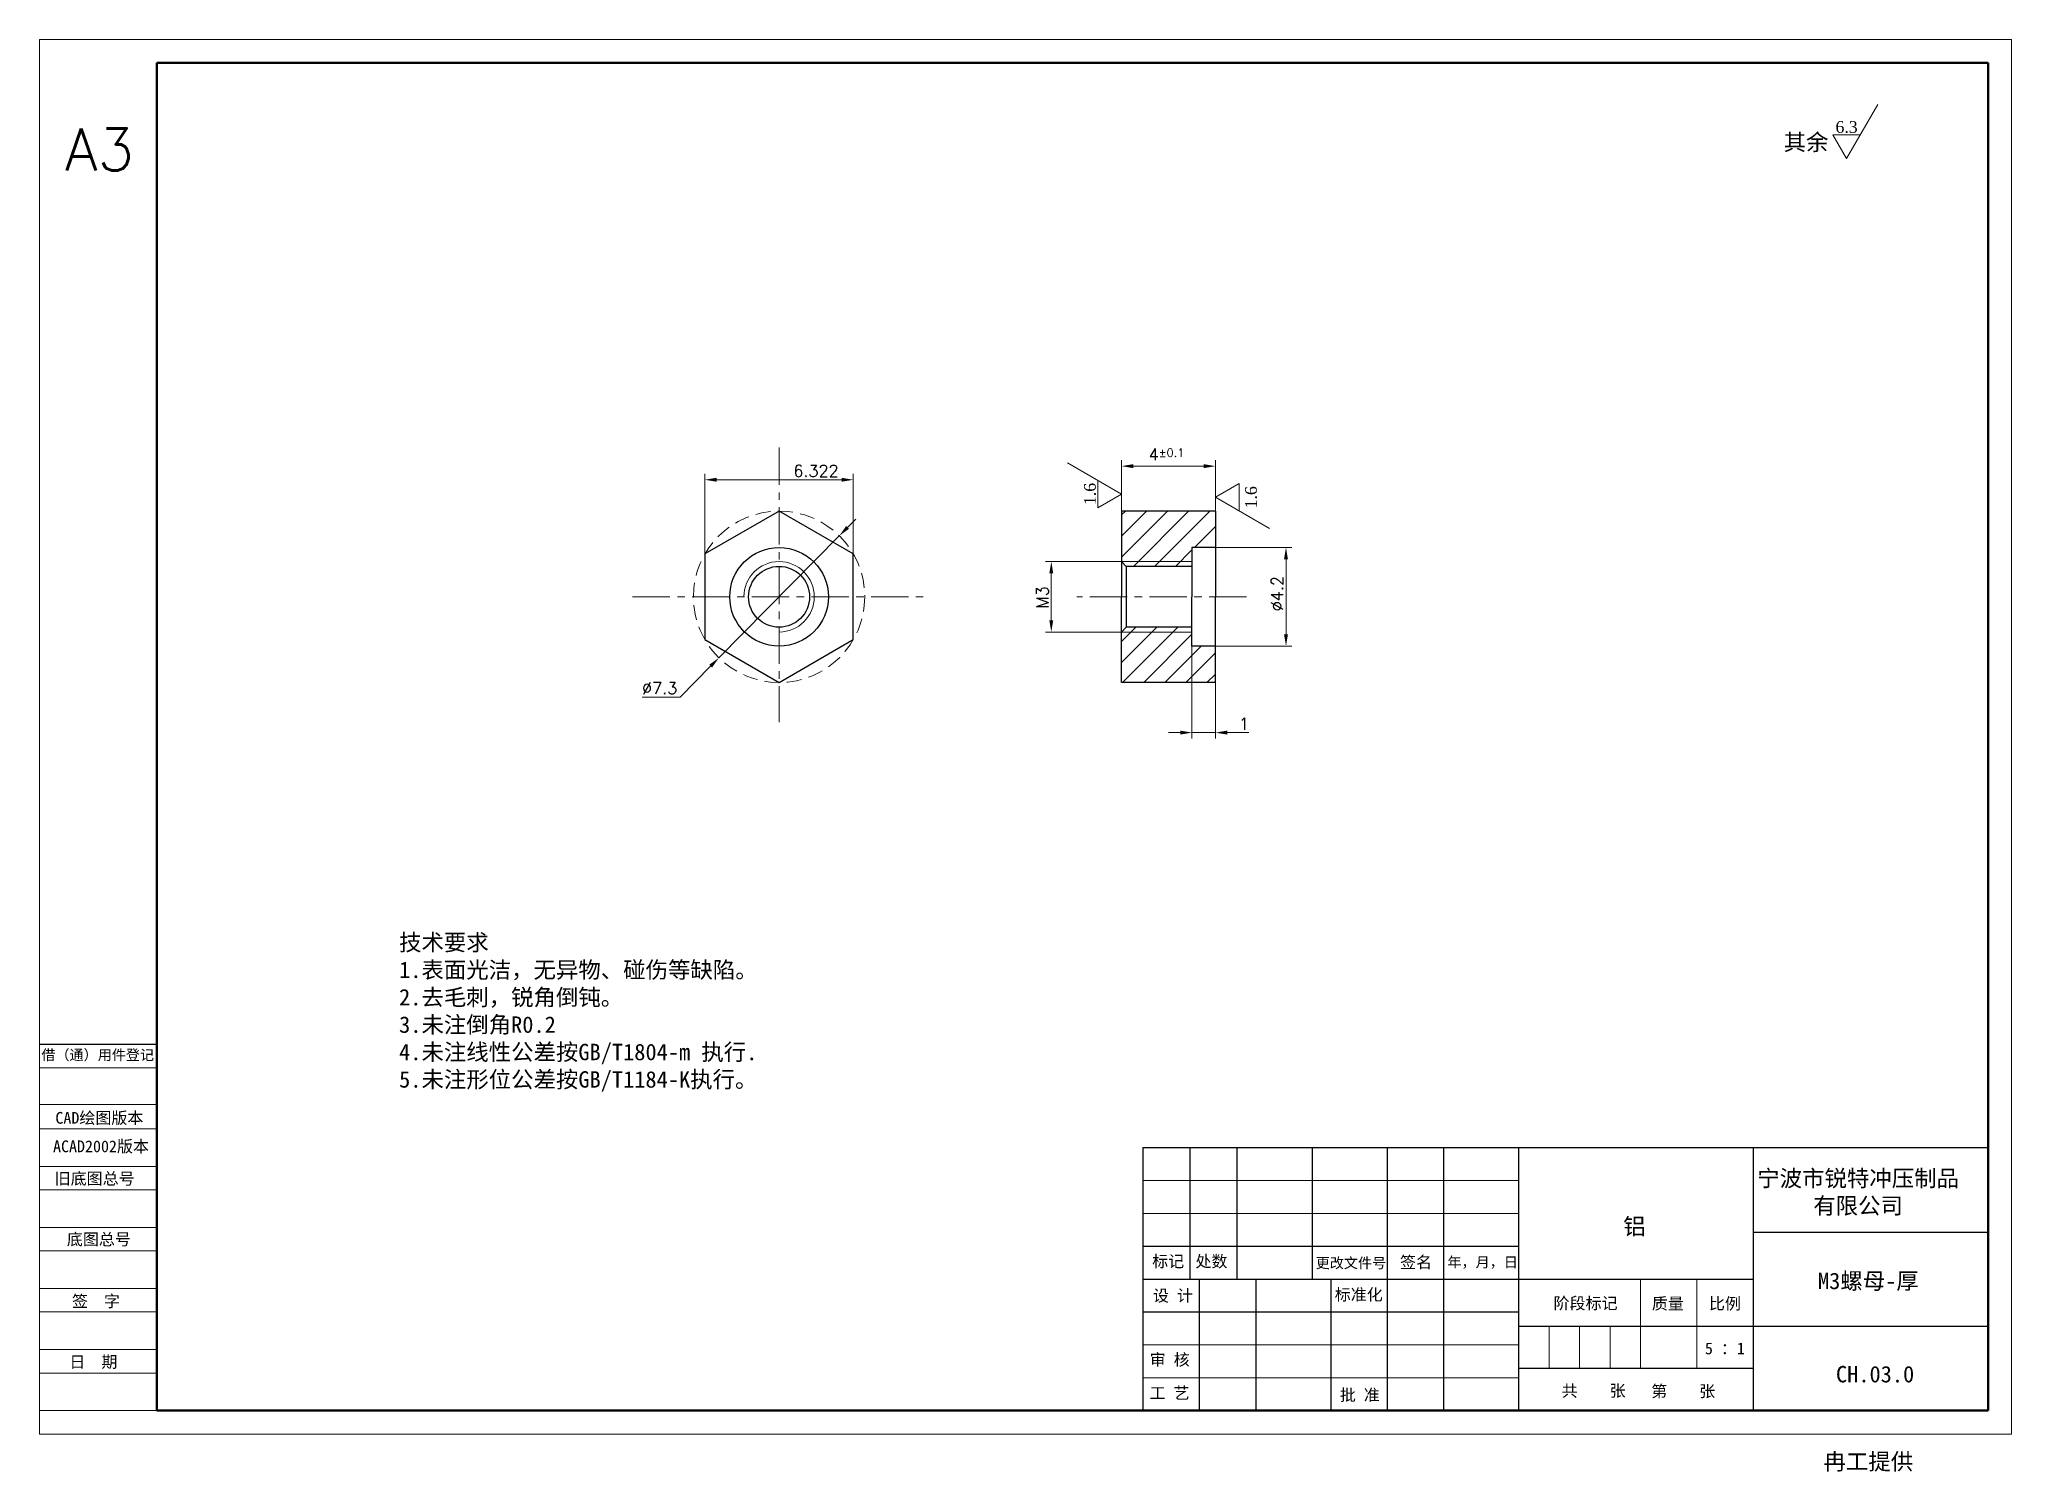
# Model space of a CAD drawing. Header units: millimetres. Extents: x 2881 to 4175, y 614 to 1733.
# Drawn here: x 3340.9 to 3424.9, y 1312.3 to 1373.3 of the extents above; entities that cross this region are included whole.
import ezdxf

# ---------------------------------------------------------------- set-up
doc = ezdxf.new("R2010")
doc.units = ezdxf.units.MM
doc.linetypes.add('CENTER', pattern=[50.8, 31.75, -6.35, 6.35, -6.35])
doc.linetypes.add('HIDDEN', pattern=[9.525, 6.35, -3.175])
for name, color, linetype, lineweight in [('中心线', 1, 'CENTER', 9), ('填充', 3, 'Continuous', 9), ('实线', 7, 'Continuous', 25), ('尺寸标注', 2, 'Continuous', 9), ('引导线', 6, 'Continuous', 9), ('文本', 3, 'Continuous', 15), ('粗实线', 9, 'Continuous', 50), ('虚线', 4, 'HIDDEN', 13)]:
    doc.layers.add(name, color=color, linetype=linetype, lineweight=lineweight)
doc.styles.add('st', font='txt.shx')
doc.styles.get("Standard").update_dxf_attribs({"font": 'simfang.ttf'})
doc.dimstyles.new('st0.2', dxfattribs={"dimscale": 0.2, "dimtxt": 2.5, "dimasz": 2.5, "dimexe": 1.25, "dimexo": 0, "dimtad": 1, "dimtoh": 1, "dimdec": 3, "dimdsep": 46, "dimtxsty": 'st', "dimcen": 0, "dimclrd": 256, "dimclre": 256, "dimclrt": 256, "dimadec": 4, "dimazin": 2, "dimtfac": 1, "dimtdec": 3, "dimtmove": 0, "dimatfit": 1, "dimfxl": 1, "dimlwd": -1, "dimlwe": -1, "dimarcsym": 0})

msp = doc.modelspace()

# ---------------------------------------------------------------- texts
at = {"layer": '实线', "ltscale": 0.2, "insert": (3342.0115, 1369.4793), "char_height": 1.8, "width": 5, "attachment_point": 1, "style": 'st'}
msp.add_mtext('A3', dxfattribs=at)
at = {"layer": '实线', "char_height": 0.7, "attachment_point": 5}
for s, insert, width in [('宁波市锐特冲压制品\\P有限公司', (3418.3876, 1324.1397), 12.63596), ('铝', (3408.8617, 1322.6766), 7.8742), ('M3螺母-厚', (3418.8232, 1320.3526), 12.63596), ('CH.03.0', (3419.1108, 1316.4131), 9.2005), ('冉工提供', (3418.8232, 1312.6591), 12.63596)]:
    msp.add_mtext(s, dxfattribs=dict(at, insert=insert, width=width))
at = {"layer": '文本'}
for s, insert, char_height, width, attachment_point in [('其余', (3416.1694, 1368.466), 0.7, 12.63596, 8), ('{\\fTimes New Roman|b0|i0|c0|p18;6.3}', (3417.4254, 1369.7899), 0.5, 2.92, 1), ('技术要求\\P1.表面光洁，无异物、碰伤等缺陷。\\P2.去毛刺，锐角倒钝。\\P3.未注倒角R0.2\\P4.未注线性公差按GB/T1804-m 执行.\\P5.未注形位公差按GB/T1184-K执行。', (3356.242, 1331.8057), 0.7, 17.90296, 4)]:
    msp.add_mtext(s, dxfattribs=dict(at, insert=insert, char_height=char_height, width=width, attachment_point=attachment_point))
at = {"layer": '文本', "char_height": 0.5, "width": 2.92, "attachment_point": 1, "rotation": 90}
for insert in [(3385.4181, 1353.4354), (3392.2778, 1353.2971)]:
    msp.add_mtext('{\\fTimes New Roman|b0|i0|c0|p18;1.6}', dxfattribs=dict(at, insert=insert))
at = {"layer": '文本', "ltscale": 0.2, "attachment_point": 5}
for s, insert, char_height, width in [('借（通）用件登记', (3343.4057, 1329.9893), 0.44, 10.22572), ('CAD绘图版本', (3343.4767, 1327.3071), 0.5, 15.159404), ('ACAD2002版本', (3343.5453, 1326.0929), 0.5, 11.701904), ('旧底图总号', (3343.2747, 1324.7201), 0.5, 13.237686), ('底图总号', (3343.4534, 1322.1337), 0.5, 2.90232), ('标记', (3389.0001, 1321.1999), 0.5, 2.90232), ('处数', (3390.844, 1321.1955), 0.5, 2.90232), ('更改文件号', (3396.7835, 1321.1293), 0.44, 6.437633), ('签名', (3399.5564, 1321.1612), 0.5, 2.90232), ('年，月，日', (3402.3949, 1321.1569), 0.44, 2.90232), ('签  字', (3343.3313, 1319.5015), 0.5, 2.90232), ('设 计', (3389.2046, 1319.7361), 0.5, 2.90232), ('标准化', (3397.1174, 1319.7816), 0.5, 2.90232), ('阶段标记', (3406.7786, 1319.4107), 0.5, 2.90232), ('质量', (3410.2812, 1319.399), 0.5, 2.90232), ('比例', (3412.7154, 1319.399), 0.5, 2.90232), ('日  期', (3343.2196, 1316.914), 0.5, 2.90232), ('审 核', (3389.0679, 1317.0081), 0.5, 2.90232), ('5 ：1', (3412.7126, 1317.5119), 0.5, 2.90232), ('工 艺', (3389.06, 1315.5985), 0.5, 2.90232), ('批 准', (3397.1629, 1315.5052), 0.5, 2.90232), ('共    张', (3407.1246, 1315.6842), 0.5, 2.90232), ('第    张', (3410.9379, 1315.6662), 0.5, 2.90232)]:
    msp.add_mtext(s, dxfattribs=dict(at, insert=insert, char_height=char_height, width=width))

# ---------------------------------------------------------------- blocks, each defined once
blk = doc.blocks.new('*D24')
at = {"layer": 'Defpoints', "color": 0, "ltscale": 0.2, "transparency": 16777216}
for p in [(3391.015, 1351.629), (3391.015, 1347.429), (3394.019, 1347.429)]:
    blk.add_point(p, dxfattribs=at)
at = {"layer": '尺寸标注', "ltscale": 0.2, "transparency": 16777216}
for p, q in [((3391.015, 1351.629), (3394.269, 1351.629)), ((3394.019, 1351.129), (3394.019, 1347.929)), ((3391.015, 1347.429), (3394.269, 1347.429))]:
    blk.add_line(p, q, dxfattribs=at)
for points in [[(3393.935, 1351.129), (3394.102, 1351.129), (3394.019, 1351.629)], [(3393.935, 1347.929), (3394.102, 1347.929), (3394.019, 1347.429)]]:
    blk.add_solid(points, dxfattribs=at)
at = {"layer": '尺寸标注', "ltscale": 0.2, "transparency": 16777216, "insert": (3393.644, 1349.664), "char_height": 0.5, "attachment_point": 5, "rotation": 90, "style": 'st'}
blk.add_mtext('%%c4.2', dxfattribs=at)
blk = doc.blocks.new('*D25')
at = {"layer": 'Defpoints', "color": 0, "ltscale": 0.2, "transparency": 16777216}
for p in [(3387.015, 1355.094), (3387.015, 1353.179), (3391.015, 1353.179)]:
    blk.add_point(p, dxfattribs=at)
at = {"layer": '尺寸标注', "ltscale": 0.2, "transparency": 16777216}
for p, q in [((3387.015, 1353.179), (3387.015, 1355.344)), ((3390.515, 1355.094), (3387.515, 1355.094)), ((3391.015, 1353.179), (3391.015, 1355.344))]:
    blk.add_line(p, q, dxfattribs=at)
for points in [[(3387.515, 1355.178), (3387.515, 1355.011), (3387.015, 1355.094)], [(3390.515, 1355.178), (3390.515, 1355.011), (3391.015, 1355.094)]]:
    blk.add_solid(points, dxfattribs=at)
at = {"layer": '尺寸标注', "ltscale": 0.2, "transparency": 16777216, "insert": (3388.931, 1355.594), "char_height": 0.5, "attachment_point": 5, "style": 'st'}
blk.add_mtext('4{}{\\A0;{\\H1.5x;}{\\A2;\\H0.71x;\\C3;%%p0.1}}', dxfattribs=at)
blk = doc.blocks.new('*D26')
at = {"layer": 'Defpoints', "color": 0, "ltscale": 0.2, "transparency": 16777216}
for p in [(3387.015, 1351.029), (3384.022, 1348.029), (3387.015, 1348.029)]:
    blk.add_point(p, dxfattribs=at)
at = {"layer": '尺寸标注', "ltscale": 0.2, "transparency": 16777216}
for p, q in [((3387.015, 1351.029), (3383.772, 1351.029)), ((3384.022, 1350.529), (3384.022, 1348.529)), ((3387.015, 1348.029), (3383.772, 1348.029))]:
    blk.add_line(p, q, dxfattribs=at)
for points in [[(3383.938, 1350.529), (3384.105, 1350.529), (3384.022, 1351.029)], [(3383.938, 1348.529), (3384.105, 1348.529), (3384.022, 1348.029)]]:
    blk.add_solid(points, dxfattribs=at)
at = {"layer": '尺寸标注', "ltscale": 0.2, "transparency": 16777216, "insert": (3383.647, 1349.507), "char_height": 0.5, "attachment_point": 5, "rotation": 90, "style": 'st'}
blk.add_mtext('M3', dxfattribs=at)
blk = doc.blocks.new('*D27')
at = {"layer": 'Defpoints', "color": 0, "ltscale": 0.2, "transparency": 16777216}
for p in [(3390.015, 1347.429), (3391.015, 1345.879), (3391.015, 1343.744)]:
    blk.add_point(p, dxfattribs=at)
at = {"layer": '尺寸标注', "ltscale": 0.2, "transparency": 16777216}
for p, q in [((3390.015, 1347.429), (3390.015, 1343.494)), ((3391.015, 1345.879), (3391.015, 1343.494)), ((3389.515, 1343.744), (3389.015, 1343.744)), ((3390.015, 1343.744), (3391.015, 1343.744)), ((3391.515, 1343.744), (3392.432, 1343.744))]:
    blk.add_line(p, q, dxfattribs=at)
for points in [[(3389.515, 1343.828), (3389.515, 1343.661), (3390.015, 1343.744)], [(3391.515, 1343.828), (3391.515, 1343.661), (3391.015, 1343.744)]]:
    blk.add_solid(points, dxfattribs=at)
at = {"layer": '尺寸标注', "ltscale": 0.2, "transparency": 16777216, "insert": (3392.223, 1344.119), "char_height": 0.5, "attachment_point": 5, "style": 'st'}
blk.add_mtext('1', dxfattribs=at)
blk = doc.blocks.new('*D28')
at = {"layer": 'Defpoints', "color": 0, "ltscale": 0.2, "transparency": 16777216}
for p in [(3375.588, 1354.514), (3369.266, 1351.354), (3375.588, 1351.354)]:
    blk.add_point(p, dxfattribs=at)
at = {"layer": '尺寸标注', "ltscale": 0.2, "transparency": 16777216}
for p, q in [((3369.266, 1351.354), (3369.266, 1354.764)), ((3369.766, 1354.514), (3375.088, 1354.514)), ((3375.588, 1351.354), (3375.588, 1354.764))]:
    blk.add_line(p, q, dxfattribs=at)
for points in [[(3369.766, 1354.597), (3369.766, 1354.43), (3369.266, 1354.514)], [(3375.088, 1354.597), (3375.088, 1354.43), (3375.588, 1354.514)]]:
    blk.add_solid(points, dxfattribs=at)
at = {"layer": '尺寸标注', "ltscale": 0.2, "transparency": 16777216, "insert": (3374, 1354.889), "char_height": 0.5, "attachment_point": 5, "style": 'st'}
blk.add_mtext('6.322', dxfattribs=at)
blk = doc.blocks.new('*D29')
at = {"layer": 'Defpoints', "color": 0, "ltscale": 0.2, "transparency": 16777216}
for p in [(3374.991, 1352.127), (3369.863, 1346.931)]:
    blk.add_point(p, dxfattribs=at)
at = {"layer": '尺寸标注', "ltscale": 0.2, "transparency": 16777216}
for p, q in [((3375.342, 1352.482), (3375.694, 1352.838)), ((3374.991, 1352.127), (3369.863, 1346.931)), ((3369.512, 1346.575), (3368.216, 1345.261)), ((3368.216, 1345.261), (3366.591, 1345.261))]:
    blk.add_line(p, q, dxfattribs=at)
for points in [[(3375.283, 1352.541), (3375.402, 1352.424), (3374.991, 1352.127)], [(3369.453, 1346.633), (3369.572, 1346.516), (3369.863, 1346.931)]]:
    blk.add_solid(points, dxfattribs=at)
at = {"layer": '尺寸标注', "ltscale": 0.2, "transparency": 16777216, "insert": (3367.341, 1345.636), "char_height": 0.5, "attachment_point": 5, "style": 'st'}
blk.add_mtext('∅7.3', dxfattribs=at)

# ---------------------------------------------------------------- dimensions: what is measured, and where the dimension line sits
at = {"layer": '尺寸标注', "ltscale": 0.2}
dim = msp.add_linear_dim(base=(3387.015, 1355.0944), p1=(3391.015, 1353.1786), p2=(3387.015, 1353.1786), text='<>{}{\\A0;{\\H1.5x;}{\\A2;\\H0.71x;\\C3;%%p0.1}}', dimstyle='st0.2', override={"dimtp": 0.1, "dimtm": 0.1, "dimtdec": 3, "dimtzin": 8}, dxfattribs=at)
dim.commit()
dim.dimension.update_dxf_attribs({"geometry": '*D25', "text_midpoint": (3388.9308, 1355.0944), "dimtype": 160})
for base, p1, p2, picture, middle in [((3375.5883, 1354.5137), (3369.2663, 1351.3536), (3375.5883, 1351.3536), '*D28', (3374.0004, 1354.5137)), ((3391.015, 1343.7445), (3390.015, 1347.4286), (3391.015, 1345.8786), '*D27', (3392.2234, 1343.7445))]:
    dim = msp.add_linear_dim(base=base, p1=p1, p2=p2, dimstyle='st0.2', dxfattribs=at)
    dim.commit()
    dim.dimension.update_dxf_attribs({"geometry": picture, "text_midpoint": middle, "dimtype": 160})
dim = msp.add_diameter_dim_2p(p1=(3374.9912, 1352.1265), p2=(3369.8635, 1346.9307), dimstyle='st0.2', dxfattribs=at)
dim.commit()
dim.dimension.update_dxf_attribs({"geometry": '*D29', "text_midpoint": (3367.341, 1345.2614), "dimtype": 163})
for base, p1, p2, text, picture, middle in [((3394.0186, 1347.4286), (3391.015, 1351.6286), (3391.015, 1347.4286), '%%c<>', '*D24', (3394.0186, 1349.6644)), ((3384.0218, 1348.0286), (3387.015, 1351.0286), (3387.015, 1348.0286), 'M<>', '*D26', (3384.0218, 1349.5069))]:
    dim = msp.add_linear_dim(base=base, p1=p1, p2=p2, angle=90, text=text, dimstyle='st0.2', dxfattribs=at)
    dim.commit()
    dim.dimension.update_dxf_attribs({"geometry": picture, "text_midpoint": middle, "dimtype": 160})

# ---------------------------------------------------------------- hatches: boundary and pattern name
at = {"layer": '填充', "ltscale": 0.2}
h = msp.add_hatch(dxfattribs=at)
h.set_pattern_fill('LINE', color=256, scale=0.2, angle=45)
h.set_pattern_definition([(45, (10.7468, 0), (-0.44901281, 0.44901281), [])])
h.paths.add_polyline_path([(3391.015, 1353.1786), (3387.015, 1353.1786), (3387.015, 1350.8266), (3390.015, 1350.8266), (3390.015, 1351.6286), (3391.015, 1351.6286)])
h.paths.add_polyline_path([(3391.015, 1347.4286), (3390.015, 1347.4286), (3390.015, 1348.2306), (3387.015, 1348.2306), (3387.015, 1345.8786), (3391.015, 1345.8786)])

# ---------------------------------------------------------------- linework, layer by layer
at = {"layer": '中心线', "ltscale": 0.05}
for p, q in [((3372.4273, 1355.882), (3372.4273, 1344.1829)), ((3366.19, 1349.5286), (3378.56, 1349.5286)), ((3392.3344, 1349.5286), (3385.1032, 1349.5286))]:
    msp.add_line(p, q, dxfattribs=at)
at = {"layer": '填充', "ltscale": 0.2}
for p, q in [((3390.015, 1351.0286), (3387.015, 1351.0286)), ((3390.015, 1348.0286), (3387.015, 1348.0286))]:
    msp.add_line(p, q, dxfattribs=at)
msp.add_arc((3372.4273, 1349.5286), 1.5, 270, 180, dxfattribs=at)
at = {"layer": '实线', "ltscale": 0.2}
for p, q in [((3391.015, 1353.1786), (3387.015, 1353.1786)), ((3387.015, 1353.1786), (3387.015, 1349.5286)), ((3391.015, 1353.1786), (3391.015, 1349.5286)), ((3391.015, 1351.6286), (3390.015, 1351.6286)), ((3390.015, 1351.6286), (3390.015, 1349.5286)), ((3387.015, 1351.0286), (3387.217, 1350.8266)), ((3390.015, 1350.8266), (3387.217, 1350.8266)), ((3387.217, 1350.8266), (3387.217, 1348.2306)), ((3387.015, 1345.8786), (3387.015, 1349.5286)), ((3390.015, 1347.4286), (3390.015, 1349.5286)), ((3391.015, 1345.8786), (3391.015, 1349.5286)), ((3387.217, 1348.2306), (3387.015, 1348.0286)), ((3390.015, 1348.2306), (3387.217, 1348.2306)), ((3391.015, 1347.4286), (3390.015, 1347.4286)), ((3391.015, 1345.8786), (3387.015, 1345.8786))]:
    msp.add_line(p, q, dxfattribs=at)
at = {"layer": '实线'}
for p, q in [((3340.9232, 1330.4682), (3345.9232, 1330.4682)), ((3345.9232, 1314.8682), (3345.9232, 1326.0682)), ((3345.9232, 1326.0682), (3345.9232, 1314.8682)), ((3387.9232, 1326.0682), (3423.9232, 1326.0682)), ((3387.927, 1326.0682), (3387.927, 1314.8682)), ((3389.927, 1326.0682), (3389.927, 1320.4682)), ((3391.927, 1326.0682), (3391.927, 1320.4682)), ((3395.127, 1326.0682), (3395.127, 1320.4682)), ((3398.327, 1326.0682), (3398.327, 1314.8682)), ((3400.727, 1326.0682), (3400.727, 1314.8682)), ((3403.927, 1326.0682), (3403.927, 1314.8682)), ((3413.9232, 1326.0682), (3413.9232, 1314.8682)), ((3413.9232, 1322.4682), (3423.9232, 1322.4682)), ((3387.9232, 1321.8682), (3403.927, 1321.8682)), ((3387.9232, 1320.4682), (3403.927, 1320.4682)), ((3390.327, 1320.4682), (3390.327, 1314.8682)), ((3392.727, 1320.4682), (3392.727, 1314.8682)), ((3395.927, 1320.4682), (3395.927, 1314.8682)), ((3403.927, 1320.4682), (3413.9232, 1320.4682)), ((3387.9232, 1319.0682), (3403.927, 1319.0682)), ((3403.927, 1318.4682), (3423.9232, 1318.4682)), ((3403.927, 1316.6682), (3413.9232, 1316.6682)), ((3387.9232, 1314.8682), (3423.9232, 1314.8682))]:
    msp.add_line(p, q, dxfattribs=at)
at = {"layer": '实线', "ltscale": 0.2}
msp.add_lwpolyline([(3372.4273, 1353.1786), (3369.2663, 1351.3536), (3369.2663, 1347.7036), (3372.4273, 1345.8786), (3375.5883, 1347.7036), (3375.5883, 1351.3536)], close=True, dxfattribs=at)
for radius in [2.1, 1.298]:
    msp.add_circle((3372.4273, 1349.5286), radius, dxfattribs=at)
at = {"layer": '引导线'}
for p, q in [((3340.9232, 1373.2682), (3424.9232, 1373.2682)), ((3340.9232, 1313.8682), (3340.9232, 1373.2682)), ((3424.9232, 1313.8682), (3424.9232, 1373.2682)), ((3345.9232, 1329.4682), (3340.9232, 1329.4682)), ((3345.9232, 1327.9003), (3340.9232, 1327.9003)), ((3345.9232, 1326.8682), (3340.9232, 1326.8682)), ((3345.9232, 1325.2682), (3340.9232, 1325.2682)), ((3345.9232, 1324.2682), (3340.9232, 1324.2682)), ((3387.9232, 1324.6682), (3403.927, 1324.6682)), ((3387.9232, 1323.2682), (3403.927, 1323.2682)), ((3345.9232, 1322.6682), (3340.9232, 1322.6682)), ((3345.9232, 1321.6682), (3340.9232, 1321.6682)), ((3345.9232, 1320.0682), (3340.9232, 1320.0682)), ((3345.9232, 1319.0682), (3340.9232, 1319.0682)), ((3345.9232, 1317.4682), (3340.9232, 1317.4682)), ((3387.9232, 1317.6682), (3403.927, 1317.6682)), ((3345.9232, 1316.4682), (3340.9232, 1316.4682)), ((3387.9232, 1316.2682), (3403.927, 1316.2682)), ((3345.9232, 1314.8682), (3340.9232, 1314.8682)), ((3340.9232, 1313.8682), (3424.9232, 1313.8682))]:
    msp.add_line(p, q, dxfattribs=at)
at = {"layer": '文本'}
for p, q in [((3417.8956, 1368.193), (3419.2258, 1370.497)), ((3418.4776, 1369.201), (3417.3136, 1369.201)), ((3417.3136, 1369.201), (3417.8956, 1368.193)), ((3387.015, 1353.9056), (3384.711, 1355.2358)), ((3386.007, 1354.4876), (3386.007, 1353.3236)), ((3392.023, 1354.3493), (3391.015, 1353.7673)), ((3392.023, 1353.1854), (3392.023, 1354.3493)), ((3386.007, 1353.3236), (3387.015, 1353.9056)), ((3391.015, 1353.7673), (3393.319, 1352.4371))]:
    msp.add_line(p, q, dxfattribs=at)
at = {"layer": '文本', "ltscale": 0.2}
for p, q in [((3409.1232, 1320.4682), (3409.1232, 1316.6682)), ((3411.5232, 1320.4682), (3411.5232, 1316.6682)), ((3405.2232, 1318.4682), (3405.2232, 1316.6682)), ((3406.5232, 1318.4682), (3406.5232, 1316.6682)), ((3407.8232, 1318.4682), (3407.8232, 1316.6682))]:
    msp.add_line(p, q, dxfattribs=at)
at = {"layer": '粗实线'}
for p, q in [((3345.9232, 1314.8682), (3345.9232, 1372.2682)), ((3345.9232, 1372.2682), (3423.9232, 1372.2682)), ((3423.9232, 1314.8682), (3423.9232, 1372.2682)), ((3345.9232, 1314.8682), (3423.9232, 1314.8682))]:
    msp.add_line(p, q, dxfattribs=at)
at = {"layer": '虚线', "ltscale": 0.1}
msp.add_circle((3372.4273, 1349.5286), 3.65, dxfattribs=at)

msp.set_redraw_order([(e.dxf.handle, doc.entitydb.next_handle()) for e in msp.query("TEXT MTEXT ATTDEF DIMENSION ARC_DIMENSION")])  # texts and dimensions are drawn at this point

doc.saveas('drawing.dxf')
